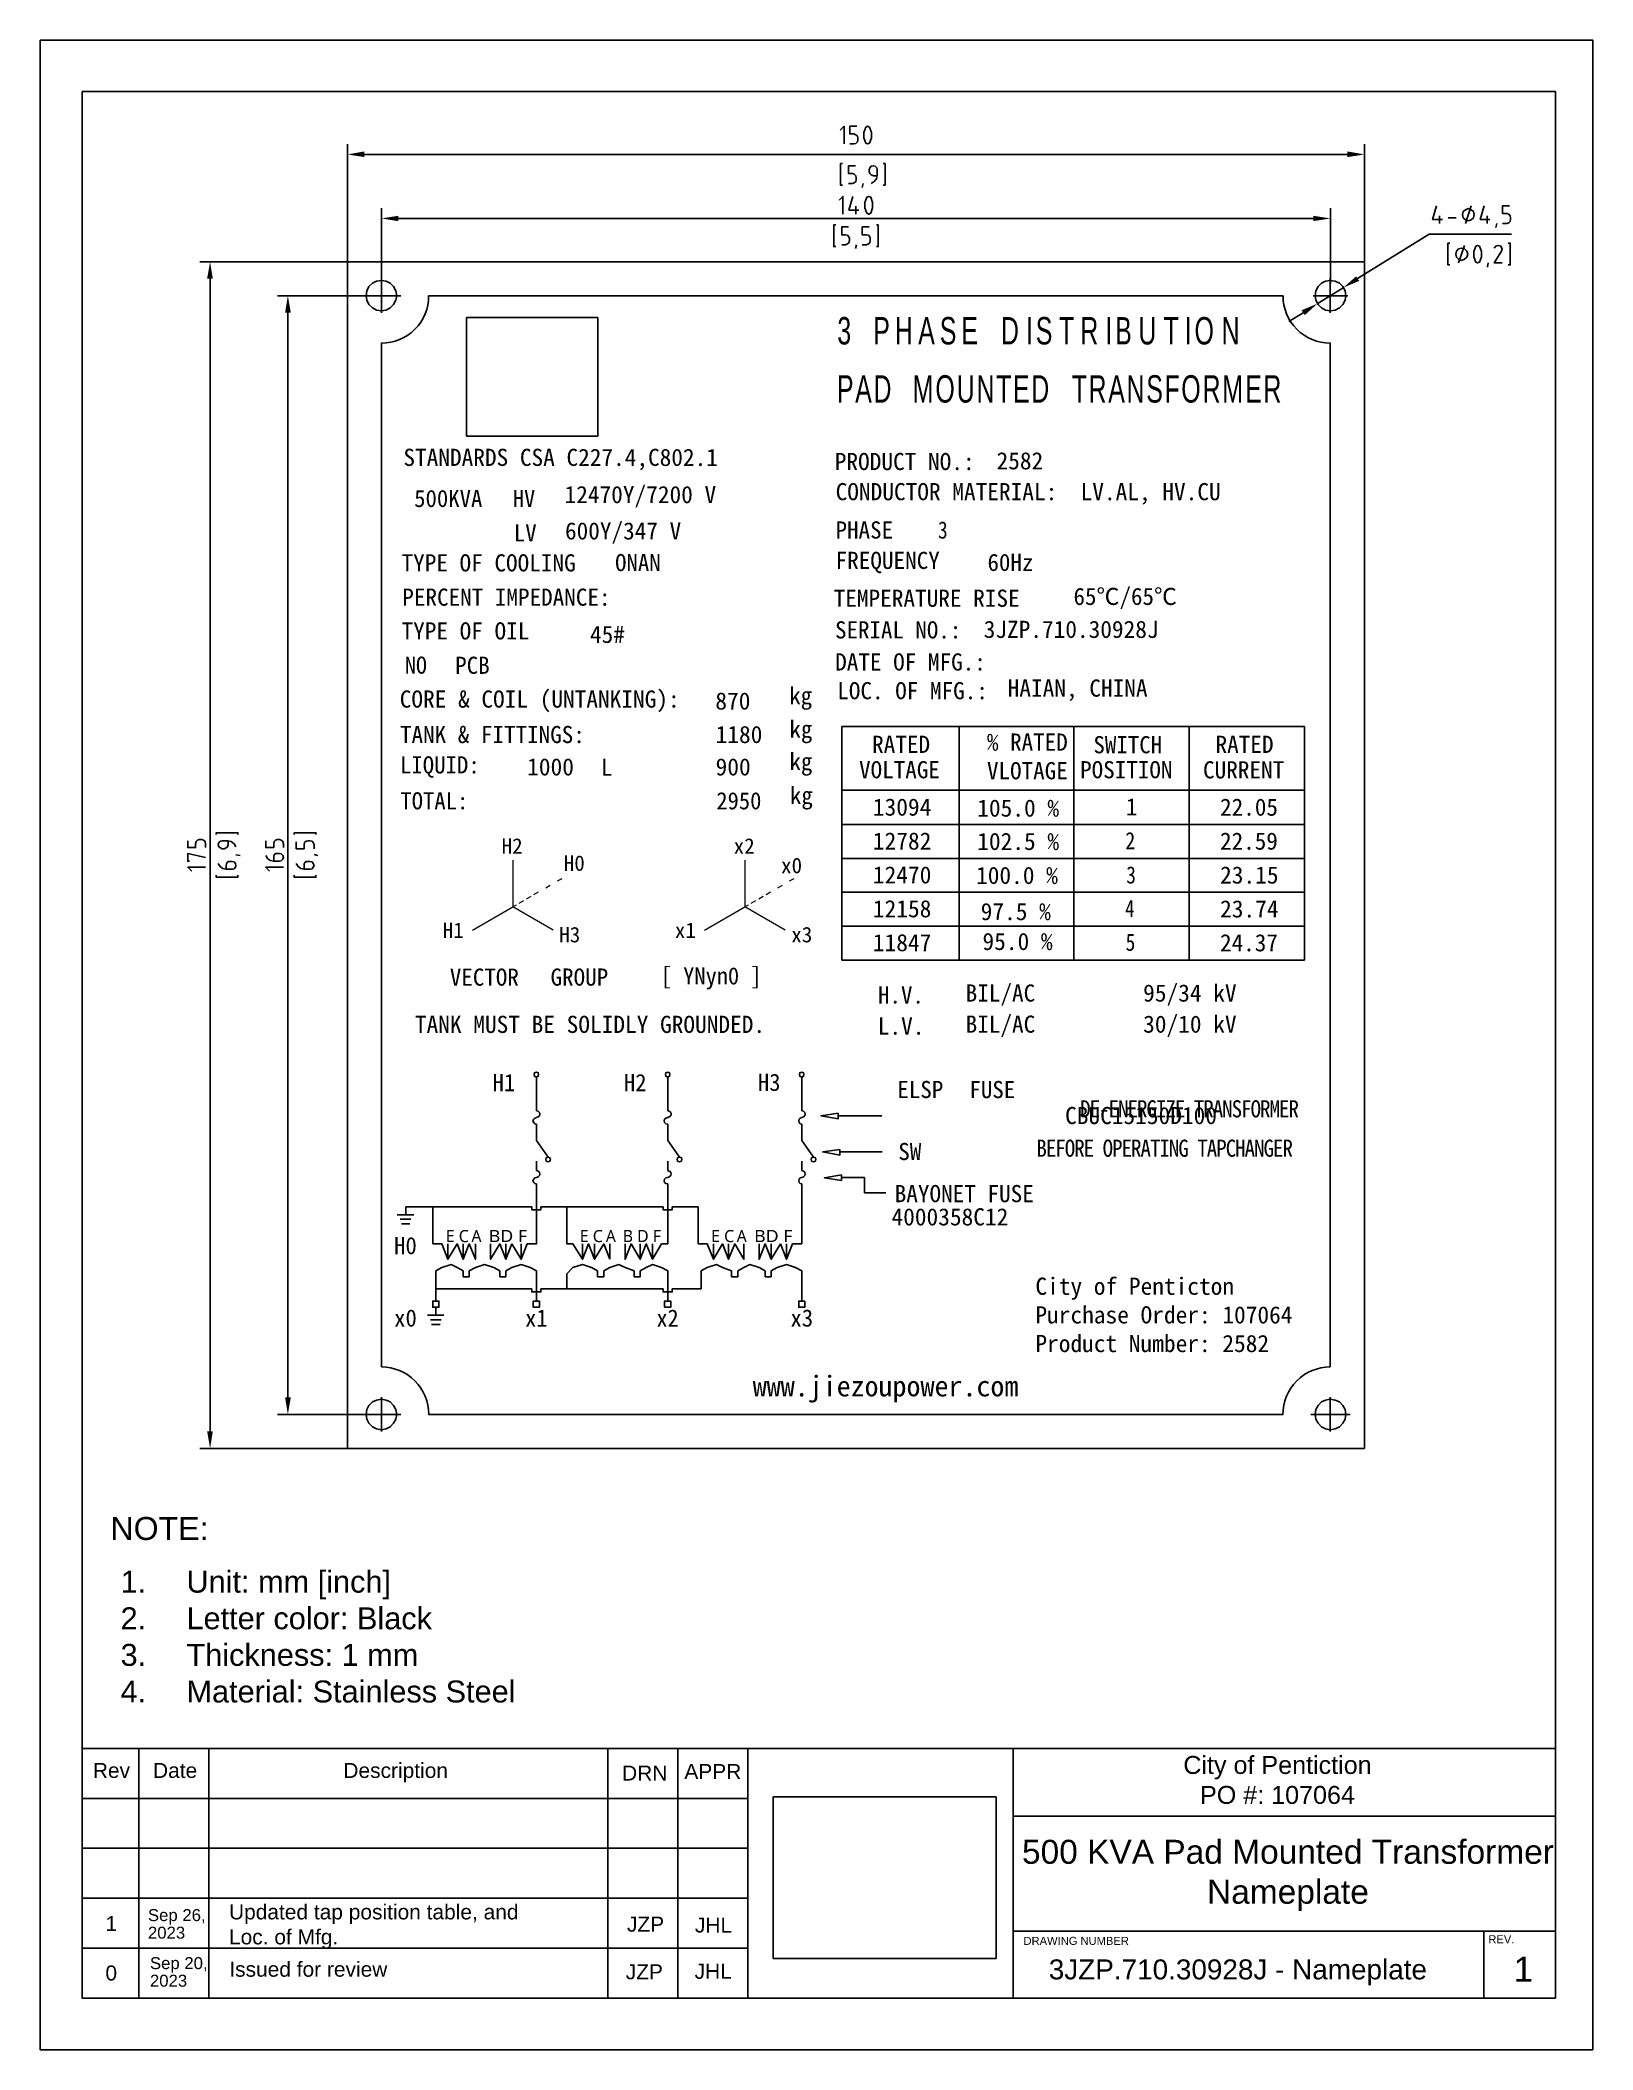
# Model space of a CAD drawing. Header units: inches. Extents: x 58 to 562, y -561 to 199.
# Drawn here: x 406.3 to 561.8, y -560.5 to -359.2 of the extents above; entities that cross this region are included whole.
import ezdxf
from ezdxf.enums import TextEntityAlignment as Align

# ---------------------------------------------------------------- set-up
doc = ezdxf.new("R2010")
doc.units = ezdxf.units.IN
doc.header["$XCLIPFRAME"] = 2
doc.linetypes.add('CONTINUOUS0', pattern=[0])
for name, color, linetype in [('01粗实线', 7, 'Continuous'), ('1粗实线', 7, 'CONTINUOUS0'), ('PDF_Geometry', 7, 'Continuous'), ('PDF_Solid Fills', 7, 'Continuous'), ('PDF_Text', 7, 'Continuous')]:
    doc.layers.add(name, color=color, linetype=linetype)
doc.layers.add('1轮廓实线层', color=7, linetype='Continuous', lineweight=0)
doc.styles.add('PDF FangSong', font='simfang.ttf')
doc.styles.add('PDF Microsoft YaHei', font='Microsoft YaHei.ttf')
doc.styles.get("Standard").update_dxf_attribs({"font": 'arial.ttf'})
picture_1 = doc.add_image_def('image1.png', size_in_pixel=(2945, 2665))
picture_2 = doc.add_image_def('image2.png', size_in_pixel=(984, 984))

msp = doc.modelspace()

# ---------------------------------------------------------------- texts
at = {"attachment_point": 1}
for s, width, gutter_width, heights, insert, char_height in [('NOTE:', 35.2822, 13.23, [0], (413.31, -507.13), 2.3), ('\\pxi-3,l4,t4;1.^IUnit: mm [inch]\\P2.^ILetter color: Black\\P3.^IThickness: 1 mm\\P4.^IMaterial: Stainless Steel', 64.9853, 13.23, [20.34], (412.12, -512.51), 2.2), ('\\pxqc;City of Pentiction\\PPO #: 107064', 56.2656, 12.5, [7.77], (502.09, -531.07), 1.8), ('Rev', 5.4069, 12.5, [0], (411.54, -531.77), 1.5), ('Date', 10.7637, 12.5, [0], (417.57, -531.77), 1.5), ('Description', 19.2245, 12.5, [0], (436.64, -531.77), 1.5), ('DRN', 11.6649, 12.5, [0], (464.56, -532.03), 1.5), ('APPR', 11.765, 12.5, [0], (470.8, -531.87), 1.5), ('\\pxqc;500 KVA Pad Mounted Transformer\\PNameplate', 56.2656, 12.5, [7.77], (503.14, -539.47), 2.4), ('1', 5.4069, 12.5, [0], (412.8, -547.11), 1.5), ('Updated tap position table, and \\PLoc. of Mfg.', 45.2207, 12.5, [5.47], (425.18, -545.94), 1.5), ('JZP', 5.4069, 12.5, [0], (465.05, -547.17), 1.5), ('JHL', 5.4069, 12.5, [0], (471.86, -547.26), 1.5), ('DRAWING NUMBER', 12.7963, 12.5, [2.5], (504.78, -549.19), 0.8), ('REV.', 5.6982, 12.5, [0], (551.35, -549.03), 0.8), ('3JZP.710.30928J - Nameplate', 52.8752, 12.5, [8.16], (507.31, -551.45), 2), ('1', 4.8957, 12.5, [0], (553.89, -551.17), 2.5), ('0', 5.4069, 12.5, [0], (412.8, -552.06), 1.5), ('Issued for review', 22.0965, 12.5, [6.7], (425.21, -551.68), 1.5), ('JZP', 5.4069, 12.5, [0], (464.93, -551.94), 1.5), ('JHL', 5.4069, 12.5, [0], (471.83, -551.89), 1.5)]:
    msp.add_mtext_dynamic_manual_height_columns(s, width=width, gutter_width=gutter_width, heights=heights, dxfattribs=dict(at, insert=insert, char_height=char_height))
at = {"char_height": 1.2, "attachment_point": 1, "line_spacing_factor": 0.88}
for s, insert in [('Sep 26,\\P2023', (417.06, -546.41)), ('Sep 20,\\P2023', (417.26, -551.22))]:
    msp.add_mtext_dynamic_manual_height_columns(s, width=22.0965, gutter_width=12.5, heights=[6.7], dxfattribs=dict(at, insert=insert))

# ---------------------------------------------------------------- blocks, each defined once
blk = doc.blocks.new('A$Caecee18c')
at = {"layer": 'PDF_Solid Fills', "transparency": 33554559}
for points in [[(26.07, 191.35), (26.07, 190.51), (23.6, 190.9)], [(171.12, 191.35), (171.12, 190.51), (173.65, 190.9)], [(31.07, 181.85), (31.07, 181.07), (28.6, 181.46)], [(166.12, 181.85), (166.12, 181.07), (168.65, 181.46)], [(2.87, 172.58), (3.71, 172.58), (3.31, 175.06)], [(172.42, 172.92), (172.87, 172.25), (170.51, 171.24)], [(14.38, 167.58), (15.22, 167.58), (14.78, 170.06)], [(164.38, 167.92), (164.83, 167.19), (166.69, 168.88)], [(14.38, 7.53), (15.22, 7.53), (14.78, 5)], [(2.87, 2.53), (3.71, 2.53), (3.31, 0)]]:
    blk.add_hatch(color=256, dxfattribs=at).paths.add_polyline_path(points)
at = {"layer": '1粗实线', "ltscale": 196.02172}
for p, q in [((90.61, 55.16), (90.61, 55.16)), ((96.48, 39.96), (99.86, 39.96)), ((99.88, 39.96), (99.88, 37.71)), ((99.88, 37.71), (103.01, 37.71))]:
    blk.add_line(p, q, dxfattribs=at)
at = {"layer": '1粗实线', "lineweight": 25}
blk.add_lwpolyline([(96.24, 43.73), (102.47, 43.73)], dxfattribs=at)
at = {"layer": '1轮廓实线层', "color": 1}
for p, q in [((47.96, 86.77), (47.96, 79.9)), ((82.2, 86.77), (82.2, 79.9)), ((42.01, 76.46), (47.96, 79.9)), ((53.92, 76.46), (47.96, 79.9)), ((76.25, 76.46), (82.2, 79.9)), ((88.16, 76.46), (82.2, 79.9))]:
    blk.add_line(p, q, dxfattribs=at)
at = {"layer": '1轮廓实线层'}
for p, q in [((52.84, 82.71, 114.25), (53.5, 83.09, 114.25)), ((54.59, 83.72, 114.25), (55.25, 84.1, 114.25)), ((87.08, 82.71, 114.25), (87.75, 83.09, 114.25)), ((88.83, 83.72, 114.25), (89.49, 84.1, 114.25)), ((47.96, 79.9, 114.25), (48.51, 80.21, 114.25)), ((48.93, 80.46, 114.25), (49.6, 80.84, 114.25)), ((50.01, 81.08, 114.25), (50.68, 81.46, 114.25)), ((51.1, 81.7, 114.25), (51.76, 82.09, 114.25)), ((82.2, 79.9, 114.25), (82.76, 80.21, 114.25)), ((83.17, 80.46, 114.25), (83.84, 80.84, 114.25)), ((84.26, 81.08, 114.25), (84.92, 81.46, 114.25)), ((85.34, 81.7, 114.25), (86, 82.09, 114.25))]:
    blk.add_line(p, q, dxfattribs=at)
at = {"layer": 'PDF_Geometry', "lineweight": 25}
for p, q in [((51.45, 45.42), (53.18, 42.99)), ((70.83, 45.42), (72.56, 42.99)), ((90.61, 45.42), (92.34, 42.99)), ((51.45, 40.98), (51.49, 42.37)), ((70.83, 40.98), (70.87, 42.37)), ((90.61, 40.98), (90.64, 42.37)), ((36.17, 35.66), (32.17, 35.66))]:
    blk.add_line(p, q, dxfattribs=at)
for points in [[(96.85, 192.47), (96.85, 195.06), (96.29, 194.49)], [(97.7, 192.47), (98.31, 192.47), (98.6, 192.53), (98.82, 192.75), (98.88, 193.03), (98.88, 193.31), (98.82, 193.6), (98.6, 193.82), (98.31, 193.93), (97.7, 193.93), (97.7, 195.06), (98.76, 195.06)], [(100.06, 194.94), (99.78, 194.16), (99.78, 193.37), (100.06, 192.58)], [(100.62, 194.94), (100.34, 195.06), (100.06, 194.94)], [(100.62, 192.58), (100.9, 193.37), (100.9, 194.16), (100.62, 194.94)], [(23.6, 175.06), (23.6, 192.42)], [(26.07, 190.9), (171.12, 190.9)], [(100.06, 192.58), (100.34, 192.47), (100.62, 192.58)], [(173.65, 175.06), (173.65, 192.42)], [(96.63, 189.55), (96.35, 189.55), (96.35, 186.35), (96.63, 186.35)], [(97.53, 186.63), (98.09, 186.63), (98.37, 186.69), (98.6, 186.91), (98.65, 187.19), (98.65, 187.47), (98.6, 187.75), (98.37, 187.98), (98.09, 188.09), (97.53, 188.09), (97.53, 189.21), (98.54, 189.21)], [(100.84, 186.63), (101.29, 186.91), (101.63, 187.3), (101.74, 187.87), (101.74, 188.65), (101.69, 188.93), (101.46, 189.16), (101.18, 189.21), (100.84, 189.16), (100.67, 188.93), (100.56, 188.65), (100.56, 188.37), (100.67, 188.09), (100.84, 187.87), (101.18, 187.75), (101.74, 187.75)], [(102.64, 189.55), (102.92, 189.55), (102.92, 186.35), (102.64, 186.35)], [(96.69, 182.08), (96.69, 184.72), (96.12, 184.16)], [(98.15, 184.72), (97.58, 182.7), (99.04, 182.7)], [(99.55, 186.01), (99.66, 186.63)], [(100.22, 184.61), (99.94, 183.82), (99.94, 183.03), (100.22, 182.25)], [(100.79, 184.61), (100.51, 184.72), (100.22, 184.61)], [(100.79, 182.25), (101.07, 183.03), (101.07, 183.82), (100.79, 184.61)], [(28.6, 172.64), (28.6, 182.98)], [(31.07, 181.46), (166.12, 181.46)], [(98.6, 183.26), (98.6, 182.08)], [(100.22, 182.25), (100.51, 182.08), (100.79, 182.25)], [(168.65, 171.85), (168.65, 182.98)], [(184.27, 183.31), (183.71, 181.29), (185.17, 181.29)], [(184.72, 181.85), (184.72, 180.73)], [(186.01, 181.57), (187.19, 181.57)], [(189.83, 182.02), (189.72, 182.47), (189.38, 182.75), (188.93, 182.92), (188.54, 182.75), (188.2, 182.47), (188.09, 182.02), (188.2, 181.57), (188.54, 181.24), (188.93, 181.12), (189.38, 181.24), (189.72, 181.57), (189.83, 182.02)], [(188.54, 180.73), (189.38, 183.31)], [(191.29, 183.31), (190.73, 181.29), (192.13, 181.29)], [(191.74, 181.85), (191.74, 180.73)], [(194.04, 180.73), (194.66, 180.73), (194.94, 180.79), (195.17, 181.01), (195.22, 181.29), (195.22, 181.57), (195.17, 181.85), (194.94, 182.08), (194.66, 182.19), (194.04, 182.19), (194.04, 183.31), (195.06, 183.31)], [(95.62, 180.51), (95.34, 180.51), (95.34, 177.3), (95.62, 177.3)], [(96.52, 177.58), (97.08, 177.58), (97.36, 177.7), (97.58, 177.87), (97.64, 178.2), (97.64, 178.48), (97.58, 178.76), (97.36, 178.99), (97.08, 179.04), (96.52, 179.04), (96.52, 180.22), (97.53, 180.22)], [(99.55, 177.58), (100.17, 177.58), (100.45, 177.7), (100.67, 177.87), (100.73, 178.2), (100.73, 178.48), (100.67, 178.76), (100.45, 178.99), (100.17, 179.04), (99.55, 179.04), (99.55, 180.22), (100.56, 180.22)], [(101.63, 180.51), (101.91, 180.51), (101.91, 177.3), (101.63, 177.3)], [(172.64, 172.58), (183.2, 179.16), (195.34, 179.16)], [(193.03, 180.11), (193.2, 180.73)], [(23.6, 175.06), (1.8, 175.06)], [(23.6, 175.06), (173.65, 175.06), (173.65, 0), (23.6, 0), (23.6, 175.06)], [(98.54, 177.02), (98.71, 177.58)], [(186.24, 177.81), (185.96, 177.81), (185.96, 174.61), (186.24, 174.61)], [(188.88, 176.18), (188.76, 176.63), (188.43, 176.97), (187.98, 177.08), (187.53, 176.97), (187.25, 176.63), (187.13, 176.18), (187.25, 175.73), (187.53, 175.45), (187.98, 175.28), (188.43, 175.45), (188.76, 175.73), (188.88, 176.18)], [(187.53, 174.89), (188.43, 177.47)], [(190.06, 177.36), (189.78, 176.57), (189.78, 175.79), (190.06, 175)], [(190.62, 177.36), (190.34, 177.47), (190.06, 177.36)], [(190.06, 175), (190.34, 174.89), (190.62, 175)], [(190.62, 175), (190.9, 175.79), (190.9, 176.57), (190.62, 177.36)], [(193.37, 177.47), (193.03, 177.36), (192.81, 177.08)], [(193.88, 176.63), (192.81, 174.89), (193.99, 174.89)], [(193.88, 176.63), (193.99, 176.91), (193.88, 177.19), (193.71, 177.42), (193.37, 177.47)], [(194.83, 177.81), (195.17, 177.81), (195.17, 174.61), (194.83, 174.61)], [(3.31, 172.58), (3.31, 2.53)], [(30.84, 170.06), (30.73, 170.79), (30.39, 171.4), (29.89, 171.91), (29.27, 172.19), (28.6, 172.3), (27.87, 172.19), (27.25, 171.91), (26.74, 171.4), (26.46, 170.79), (26.35, 170.06), (26.46, 169.38), (26.74, 168.76), (27.25, 168.26), (27.87, 167.92), (28.6, 167.81), (29.27, 167.92), (29.89, 168.26), (30.39, 168.76), (30.73, 169.38), (30.84, 170.06)], [(28.6, 167.53), (28.6, 172.64)], [(170.9, 170.06), (170.79, 170.79), (170.45, 171.4), (169.94, 171.91), (169.33, 172.19), (168.6, 172.3), (167.92, 172.19), (167.3, 171.91), (166.8, 171.4), (166.46, 170.79), (166.35, 170.06), (166.46, 169.38), (166.8, 168.76), (167.3, 168.26), (167.92, 167.92), (168.6, 167.81), (169.33, 167.92), (169.94, 168.26), (170.45, 168.76), (170.79, 169.38), (170.9, 170.06)], [(168.6, 167.53), (168.6, 172.64)], [(191.8, 174.27), (191.91, 174.89)], [(25.67, 170.06), (13.26, 170.06)], [(25.67, 170.06), (31.46, 170.06)], [(26.01, 170.06), (31.12, 170.06)], [(35.56, 170.06), (161.63, 170.06)], [(166.07, 170.06), (171.18, 170.06)], [(166.69, 168.88), (170.51, 171.24)], [(14.78, 7.53), (14.78, 167.58)], [(164.61, 167.53), (162.47, 166.24)], [(28.6, 12.02), (28.6, 163.09)], [(168.6, 163.09), (168.6, 12.02)], [(96.55, 106.48), (96.55, 72.04)], [(164.79, 72.04), (164.79, 106.48), (96.55, 106.48)], [(113.82, 106.48), (113.82, 72.04)], [(130.75, 106.48), (130.75, 72.04)], [(147.78, 106.48), (147.78, 72.04)], [(96.55, 97.1), (164.71, 97.1)], [(96.53, 92.04), (164.79, 92.04)], [(2.64, 88.65), (2.64, 89.21), (2.58, 89.55), (2.36, 89.72), (2.08, 89.83), (1.74, 89.83), (1.46, 89.72), (1.24, 89.55), (1.18, 89.21), (1.18, 88.65), (0, 88.65), (0, 89.66)], [(4.21, 90.56), (4.21, 90.84), (7.42, 90.84), (7.42, 90.56)], [(7.13, 88.76), (6.85, 89.21), (6.4, 89.55), (5.9, 89.66), (5.11, 89.66), (4.83, 89.61), (4.61, 89.38), (4.49, 89.1), (4.61, 88.76), (4.83, 88.6), (5.11, 88.48), (5.39, 88.48), (5.67, 88.6), (5.9, 88.76), (5.96, 89.1), (5.96, 89.66)], [(14.16, 88.65), (14.16, 89.21), (14.04, 89.55), (13.82, 89.72), (13.54, 89.83), (13.26, 89.83), (12.98, 89.72), (12.75, 89.55), (12.7, 89.21), (12.7, 88.65), (11.52, 88.65), (11.52, 89.66)], [(15.73, 90.56), (15.73, 90.84), (18.93, 90.84), (18.93, 90.56)], [(18.65, 88.48), (18.65, 89.1), (18.54, 89.38), (18.37, 89.61), (18.03, 89.66), (17.75, 89.66), (17.47, 89.61), (17.25, 89.38), (17.19, 89.1), (17.19, 88.48), (16.01, 88.48), (16.01, 89.49)], [(2.64, 87.19), (0, 87.75), (0, 86.63), (0.28, 86.63)], [(4.49, 86.29), (4.78, 85.84), (5.17, 85.56), (5.67, 85.45), (6.57, 85.45), (6.85, 85.51), (7.08, 85.73), (7.13, 86.01), (7.08, 86.29), (6.85, 86.52), (6.57, 86.57), (6.29, 86.57), (6.01, 86.57), (5.84, 86.46), (5.73, 86.24), (5.67, 86.01), (5.67, 85.45)], [(7.75, 87.47), (7.13, 87.58)], [(11.52, 87.47), (11.8, 87.02), (12.19, 86.74), (12.7, 86.63), (13.54, 86.63), (13.82, 86.69), (14.04, 86.91), (14.16, 87.19), (14.04, 87.47), (13.82, 87.7), (13.54, 87.75), (13.26, 87.75), (13.03, 87.75), (12.81, 87.64), (12.7, 87.42), (12.7, 87.19), (12.7, 86.63)], [(16.01, 86.29), (16.29, 85.84), (16.69, 85.56), (17.19, 85.45), (18.03, 85.45), (18.37, 85.51), (18.54, 85.73), (18.65, 86.01), (18.54, 86.29), (18.37, 86.52), (18.03, 86.57), (17.75, 86.57), (17.53, 86.57), (17.3, 86.46), (17.19, 86.24), (17.19, 86.01), (17.19, 85.45)], [(19.21, 87.47), (18.65, 87.64)], [(96.56, 87.04), (164.78, 87.04)], [(2.64, 85.73), (0, 85.73), (0.62, 85.17)], [(4.21, 84.55), (4.21, 84.27), (7.42, 84.27), (7.42, 84.55)], [(14.16, 85.73), (11.52, 85.73), (12.08, 85.17)], [(15.73, 84.55), (15.73, 84.27), (18.93, 84.27), (18.93, 84.55)], [(96.5, 82.04), (164.78, 82.04)], [(96.53, 77.04), (164.79, 77.04)], [(96.55, 72.04), (164.79, 72.04)], [(51.79, 55.18), (51.73, 55.41), (51.45, 55.52), (51.17, 55.41), (51.11, 55.18), (51.17, 54.9), (51.45, 54.79), (51.73, 54.9), (51.79, 55.18)], [(51.79, 55.18), (51.73, 55.41), (51.45, 55.52), (51.17, 55.41), (51.11, 55.18), (51.17, 54.9), (51.45, 54.79), (51.73, 54.9), (51.79, 55.18)], [(51.45, 51.37), (51.45, 54.79)], [(71.17, 55.18), (71.11, 55.41), (70.83, 55.52), (70.55, 55.41), (70.49, 55.18), (70.55, 54.9), (70.83, 54.79), (71.11, 54.9), (71.17, 55.18)], [(70.83, 51.37), (70.83, 54.79)], [(90.94, 55.18), (90.89, 55.41), (90.61, 55.52), (90.32, 55.41), (90.27, 55.18), (90.32, 54.9), (90.61, 54.79), (90.89, 54.9), (90.94, 55.18)], [(90.61, 49.8), (90.61, 54.79)], [(51.45, 51.37), (51.45, 50.75), (51.45, 49.8)], [(51.45, 50.75), (51.45, 49.8)], [(70.83, 51.37), (70.83, 50.64)], [(70.83, 50.87), (70.83, 49.8)], [(70.83, 50.75), (70.83, 49.8)], [(51.45, 48.84), (51.22, 48.73), (51.06, 48.56), (50.94, 48.34), (51.06, 48.06), (51.22, 47.89), (51.45, 47.83)], [(51.45, 48.84), (51.73, 48.9), (51.9, 49.07), (51.95, 49.29), (51.9, 49.57), (51.73, 49.74), (51.45, 49.8)], [(51.45, 47.83), (51.45, 45.42)], [(51.45, 47.83), (51.45, 45.42)], [(51.45, 47.83), (51.45, 45.42)], [(70.83, 48.84), (70.55, 48.73), (70.38, 48.56), (70.32, 48.34), (70.38, 48.06), (70.55, 47.89), (70.83, 47.83)], [(70.83, 48.84), (71.06, 48.9), (71.28, 49.07), (71.34, 49.29), (71.28, 49.57), (71.06, 49.74), (70.83, 49.8)], [(70.83, 47.83), (70.83, 45.42)], [(70.83, 47.83), (70.83, 45.42)], [(70.83, 47.83), (70.83, 45.42)], [(90.61, 48.84), (90.38, 48.73), (90.21, 48.56), (90.16, 48.34), (90.21, 48.06), (90.38, 47.89), (90.61, 47.83)], [(90.61, 48.84), (90.89, 48.9), (91.06, 49.07), (91.11, 49.29), (91.06, 49.57), (90.89, 49.74), (90.61, 49.8)], [(90.61, 45.42), (90.61, 47.83)], [(90.61, 47.83), (90.61, 45.42)], [(95.99, 49.48), (93.46, 49.08), (95.99, 48.63), (95.99, 49.48)], [(95.99, 49.08), (102.43, 49.08)], [(53.52, 42.66), (53.46, 42.88), (53.18, 42.99), (52.9, 42.88), (52.85, 42.66), (52.9, 42.38), (53.18, 42.26), (53.46, 42.38), (53.52, 42.66)], [(53.52, 42.66), (53.46, 42.88), (53.18, 42.99), (52.9, 42.88), (52.85, 42.66), (52.9, 42.38), (53.18, 42.26), (53.46, 42.38), (53.52, 42.66)], [(72.9, 42.66), (72.85, 42.88), (72.56, 42.99), (72.28, 42.88), (72.23, 42.66), (72.28, 42.38), (72.56, 42.26), (72.85, 42.38), (72.9, 42.66)], [(72.9, 42.66), (72.85, 42.88), (72.56, 42.99), (72.28, 42.88), (72.23, 42.66), (72.28, 42.38), (72.56, 42.26), (72.85, 42.38), (72.9, 42.66)], [(92.68, 42.66), (92.62, 42.88), (92.34, 42.99), (92.06, 42.88), (92, 42.66), (92.06, 42.38), (92.34, 42.26), (92.62, 42.38), (92.68, 42.66)], [(92.68, 42.66), (92.62, 42.88), (92.34, 42.99), (92.06, 42.88), (92, 42.66), (92.06, 42.38), (92.34, 42.26), (92.62, 42.38), (92.68, 42.66)], [(96.24, 44.12), (93.71, 43.73), (96.24, 43.28), (96.24, 44.12)], [(51.45, 39.97), (51.22, 39.91), (51.06, 39.74), (50.94, 39.52), (51.06, 39.24), (51.22, 39.07), (51.45, 39.01)], [(51.45, 39.97), (51.73, 40.08), (51.9, 40.25), (51.95, 40.47), (51.9, 40.75), (51.73, 40.92), (51.45, 40.98)], [(51.45, 30.16), (51.45, 39.01)], [(70.83, 39.97), (70.55, 39.91), (70.38, 39.74), (70.32, 39.52), (70.38, 39.24), (70.55, 39.07), (70.83, 39.01)], [(70.83, 39.97), (71.06, 40.08), (71.28, 40.25), (71.34, 40.47), (71.28, 40.75), (71.06, 40.92), (70.83, 40.98)], [(70.83, 39.97), (70.89, 39.97)], [(70.83, 30.16), (70.83, 39.01)], [(90.61, 39.97), (90.38, 39.91), (90.21, 39.74), (90.16, 39.52), (90.21, 39.24), (90.38, 39.07), (90.61, 39.01)], [(90.61, 39.97), (90.89, 40.08), (91.06, 40.25), (91.11, 40.47), (91.06, 40.75), (90.89, 40.92), (90.61, 40.98)], [(90.61, 39.97), (90.66, 39.97)], [(90.61, 30.16), (90.61, 39.01)], [(96.48, 40.38), (93.95, 39.93), (96.48, 39.54), (96.48, 40.38)], [(32.17, 35.66), (32.17, 34.48)], [(50.77, 35.66), (36.17, 35.66)], [(36.17, 35.66), (36.17, 30.16)], [(50.77, 35.66), (50.77, 35.21), (52.12, 35.21), (52.12, 35.66)], [(52.12, 35.66), (70.16, 35.66)], [(55.94, 30.16), (55.94, 35.66)], [(70.16, 35.66), (70.16, 35.21), (71.5, 35.21), (71.5, 35.66)], [(71.5, 35.66), (75.32, 35.66)], [(75.32, 30.16), (75.32, 35.66)], [(33.35, 34.48), (30.93, 34.48)], [(32.95, 33.81), (31.38, 33.81)], [(32.79, 33.13), (31.55, 33.13)], [(51.45, 30.16), (51.45, 34.2), (51.45, 30.16), (50.1, 30.16), (49.2, 27.91), (49.2, 30.16)], [(40.66, 27.91), (39.76, 30.16), (38.41, 27.91), (37.52, 30.16), (36.17, 30.16)], [(38.41, 27.91), (38.41, 30.16)], [(42.46, 30.16), (42.46, 27.91), (41.56, 30.16), (40.66, 27.91), (40.66, 30.16)], [(44.71, 30.16), (44.71, 27.91), (46.06, 30.16), (46.95, 27.91), (46.95, 30.16)], [(47.85, 30.16), (46.95, 27.91)], [(49.2, 27.91), (47.85, 30.16)], [(58.25, 27.91), (56.84, 30.16), (55.94, 30.16)], [(62.29, 27.91), (61.39, 30.16), (60.04, 27.91), (59.15, 30.16), (58.25, 27.91), (58.25, 30.16)], [(60.04, 27.91), (60.04, 30.16)], [(62.29, 27.91), (62.29, 30.16)], [(70.83, 30.16), (69.93, 30.16), (68.58, 27.91), (67.68, 30.16), (66.79, 27.91), (65.44, 30.16), (64.54, 27.91), (64.54, 30.16)], [(66.79, 27.91), (66.79, 30.16)], [(68.58, 27.91), (68.58, 30.16)], [(77.57, 30.16), (77.57, 27.91), (76.67, 30.16), (75.32, 30.16)], [(82.07, 30.16), (82.07, 27.91), (80.72, 30.16), (79.82, 27.91), (78.92, 30.16), (77.57, 27.91)], [(79.82, 27.91), (79.82, 30.16)], [(84.31, 30.16), (84.31, 27.91), (85.21, 30.16), (86.11, 27.91), (86.11, 30.16)], [(87.46, 30.16), (86.11, 27.91)], [(88.36, 30.16), (88.36, 27.91), (87.46, 30.16)], [(88.36, 27.91), (89.26, 30.16), (90.61, 30.16)], [(40.66, 26.22), (39.76, 26.67), (38.86, 27.12), (37.52, 26.67), (36.62, 26.22)], [(46.06, 26.22), (45.16, 26.67), (43.81, 27.12), (42.46, 26.67), (41.56, 26.22)], [(51.45, 26.22), (50.55, 26.67), (49.2, 27.12), (47.85, 26.67), (46.95, 26.22)], [(60.49, 26.22), (59.59, 26.67), (58.25, 27.12), (56.84, 26.67), (55.94, 25.77)], [(65.89, 26.22), (64.54, 26.67), (63.64, 27.12), (62.29, 26.67), (61.39, 26.22)], [(70.83, 26.22), (69.93, 26.67), (68.58, 27.12), (67.68, 26.67), (66.79, 26.22)], [(80.27, 26.22), (78.92, 26.67), (78.02, 27.12), (76.67, 26.67), (75.77, 26.22)], [(85.21, 26.22), (84.31, 26.67), (82.97, 27.12), (82.07, 26.67), (81.17, 26.22)], [(90.61, 26.22), (89.71, 26.67), (88.36, 27.12), (87.01, 26.67), (86.11, 26.22)], [(36.62, 26.22), (36.62, 21.73)], [(40.66, 25.32), (40.66, 26.22)], [(41.56, 26.22), (41.56, 25.32), (40.66, 25.32)], [(46.06, 25.32), (46.06, 26.22)], [(46.95, 26.22), (46.95, 25.32), (46.06, 25.32)], [(51.45, 21.73), (51.45, 26.22)], [(55.94, 23.53), (55.94, 25.77)], [(60.49, 25.32), (60.49, 26.22)], [(61.39, 25.32), (60.49, 25.32)], [(61.39, 26.22), (61.39, 25.32)], [(65.89, 25.32), (65.89, 26.22)], [(66.79, 26.22), (66.79, 25.32), (65.89, 25.32)], [(70.83, 21.73), (70.83, 26.22)], [(70.83, 26.22), (70.89, 26.22)], [(75.77, 23.53), (75.77, 26.22)], [(80.27, 25.32), (80.27, 26.22)], [(81.17, 26.22), (81.17, 25.32), (80.27, 25.32)], [(85.21, 25.32), (85.21, 26.22)], [(86.11, 25.32), (85.21, 25.32)], [(86.11, 26.22), (86.11, 25.32)], [(90.61, 21.73), (90.61, 26.22)], [(90.61, 26.22), (90.66, 26.22)], [(37.07, 21.28), (37.07, 21.73), (36.62, 21.73), (36.17, 21.73), (36.17, 21.28), (36.17, 20.83), (36.62, 20.83), (37.07, 20.83), (37.07, 21.28)], [(50.77, 23.53), (36.62, 23.53)], [(36.62, 20.83), (36.62, 19.65)], [(50.77, 23.53), (50.77, 23.08), (52.12, 23.08), (52.12, 23.53)], [(51.9, 21.28), (51.9, 21.73), (51.45, 21.73), (51, 21.73), (51, 21.28), (51, 20.83), (51.45, 20.83), (51.9, 20.83), (51.9, 21.28)], [(70.16, 23.53), (52.12, 23.53)], [(70.16, 23.53), (70.16, 23.08), (71.5, 23.08), (71.5, 23.53)], [(71.28, 21.28), (71.28, 21.73), (70.83, 21.73), (70.38, 21.73), (70.38, 21.28), (70.38, 20.83), (70.83, 20.83), (71.28, 20.83), (71.28, 21.28)], [(75.77, 23.53), (71.5, 23.53)], [(91.06, 21.28), (91.06, 21.73), (90.61, 21.73), (90.16, 21.73), (90.16, 21.28), (90.16, 20.83), (90.61, 20.83), (91.06, 20.83), (91.06, 21.28)], [(37.8, 19.65), (35.38, 19.65)], [(37.4, 18.98), (35.83, 18.98)], [(37.24, 18.3), (36, 18.3)], [(30.84, 5), (30.73, 5.73), (30.39, 6.35), (29.89, 6.85), (29.27, 7.13), (28.6, 7.25), (27.87, 7.13), (27.25, 6.85), (26.74, 6.35), (26.46, 5.73), (26.35, 5), (26.46, 4.33), (26.74, 3.71), (27.25, 3.2), (27.87, 2.87), (28.6, 2.75), (29.27, 2.87), (29.89, 3.2), (30.39, 3.71), (30.73, 4.33), (30.84, 5)], [(28.6, 2.47), (28.6, 7.58)], [(170.9, 5), (170.79, 5.73), (170.45, 6.35), (169.94, 6.85), (169.33, 7.13), (168.6, 7.25), (167.92, 7.13), (167.3, 6.85), (166.8, 6.35), (166.46, 5.73), (166.35, 5), (166.46, 4.33), (166.8, 3.71), (167.3, 3.2), (167.92, 2.87), (168.6, 2.75), (169.33, 2.87), (169.94, 3.2), (170.45, 3.71), (170.79, 4.33), (170.9, 5)], [(168.6, 2.47), (168.6, 7.58)], [(25.67, 5), (13.26, 5)], [(25.67, 5), (31.46, 5)], [(26.01, 5), (31.12, 5)], [(161.63, 5), (35.56, 5)], [(165.73, 5), (171.52, 5)], [(166.07, 5), (171.18, 5)], [(23.6, 0), (1.8, 0)]]:
    blk.add_lwpolyline(points, dxfattribs=at)
for centre, radius, start, end in [((28.63, 170), 6.93, 269.7188, 0.4505), ((168.59, 170.02), 6.95, 179.736, 270.0267), ((28.61, 5.05), 6.96, 359.5905, 90.1174), ((168.61, 5.03), 6.99, 90.1454, 180.212)]:
    blk.add_arc(centre, radius, start, end, dxfattribs=at)
at = {"layer": 'PDF_Text', "color": 1, "style": 'PDF FangSong'}
for s, p in [('H2', (47.88, 88.87)), ('x2', (82.12, 88.87)), ('H0', (57.05, 86.33)), ('x0', (89.11, 85.98)), ('H1', (39.19, 76.44)), ('x1', (73.44, 76.44)), ('H3', (56.38, 75.78)), ('x3', (90.62, 75.78))]:
    blk.add_text(s, height=2.281, dxfattribs=at).set_placement(p, align=Align.MIDDLE)
at = {"layer": 'PDF_Text', "attachment_point": 7}
for s, insert, char_height, style in [('{\\T1.3;\\W0.65;\\fArial|b0|i0|c0|p34;3  PHASE  \\T1.4;DISTRIBUTION}', (95.86, 162.81), 4.0449, 'PDF FangSong'), ('{\\T1.1;\\W0.65;\\fArial|b0|i0|c0|p34;PAD\\T1.4;  \\T1.1;MOUNTED\\T1.5;  \\T1.1;TRANSFORMER}', (95.81, 154.23), 4.0449, 'PDF FangSong'), ('{\\W0.996897;STANDARDS CSA C227.4,C802.1 }', (31.83, 144.29), 2.5347, 'PDF FangSong'), ('{\\W0.99786;PRODUCT NO.:}', (95.48, 144.29), 2.5347, 'PDF FangSong'), ('{\\fFangSong|b0|i0|c134|p49;\\W0.99786;2582}', (119.36, 144.4), 2.5347, 'PDF FangSong'), ('{\\W0.998476;CONDUCTOR MATERIAL:  LV.AL, HV.CU}', (95.61, 139.23), 2.5347, 'PDF FangSong'), ('\\W0.950748;HV', (48, 138.87), 2.5347, 'PDF FangSong'), ('\\W0.985228;PHASE', (95.6, 134.19), 2.5347, 'PDF FangSong'), ('\\W0.824342;3', (110.72, 134.19), 2.5347, 'PDF FangSong'), ('\\W0.979087;LV', (48.12, 133.81), 2.5347, 'PDF FangSong'), ('\\W0.993250;TYPE OF COOLING', (31.56, 129.34), 2.5347, 'PDF FangSong'), ('\\W0.990925;FREQUENCY', (95.61, 129.11), 2.5347, 'PDF FangSong'), ('\\W0.980805;60Hz', (118.02, 129.41), 2.5347, 'PDF FangSong'), ('\\W0.990022;PERCENT IMPEDANCE:', (31.67, 124.28), 2.5347, 'PDF FangSong'), ('\\W0.995104;TEMPERATURE RISE', (95.32, 124.12), 2.5347, 'PDF FangSong'), ('\\W0.984330;65℃/65℃', (130.71, 123.82), 2.5347, 'PDF FangSong'), ('\\W0.994479;TYPE OF OIL', (31.56, 119.3), 2.5347, 'PDF FangSong'), ('\\W0.981992;SERIAL NO.:', (95.53, 119.45), 2.5347, 'PDF FangSong'), ('{\\fFangSong|b0|i0|c134|p49;\\W0.99786;3\\fFangSong|b0|i0|c0|p49;JZP.710.30928J}', (117.46, 119.53), 2.5347, 'PDF FangSong'), ('\\W0.943330;NO', (32.06, 114.25), 2.5347, 'PDF FangSong'), ('\\W0.986198;PCB', (39.47, 114.23), 2.5347, 'PDF FangSong'), ('{\\W0.991737;DATE OF MFG.:}', (95.55, 114.72), 2.5347, 'PDF FangSong'), ('{\\W0.99174;LOC. OF MFG.:}', (95.85, 110.48), 2.5347, 'PDF FangSong'), ('{\\W0.99786;HAIAN, CHINA}', (121, 110.25), 2.5347, 'PDF FangSong'), ('{\\W0.998184;CORE & COIL (UNTANKING):}', (31.29, 108.61), 2.5347, 'PDF FangSong'), ('{\\W0.985571;kg}', (88.75, 108.96), 2.5347, 'PDF FangSong'), ('{\\W0.985572;kg}', (88.79, 104.02), 2.5347, 'PDF FangSong'), ('\\W0.988717;TANK & FITTINGS:', (31.33, 104.01), 2.5347, 'PDF FangSong'), ('\\W0.993144;RATED', (100.99, 102.61), 2.5347, 'PDF FangSong'), ('\\pxi-3,l4,t4;{\\W0.98783;% RATED \\PVLOTAGE}', (115.41, 98.67), 2.5347, 'PDF FangSong'), ('\\W0.980891;SWITCH', (133.65, 102.51), 2.5347, 'PDF FangSong'), ('\\W0.993144;RATED', (151.67, 102.61), 2.5347, 'PDF FangSong'), ('\\W0.976012;LIQUID:', (31.32, 98.94), 2.5347, 'PDF FangSong'), ('{\\W0.985081;L}', (61, 99.24), 2.5347, 'PDF FangSong'), ('{\\W0.985572;kg}', (88.79, 99.24), 2.5347, 'PDF FangSong'), ('\\W0.988174;VOLTAGE', (99.07, 98.82), 2.5347, 'PDF FangSong'), ('\\W0.987833;POSITION', (131.69, 98.82), 2.5347, 'PDF FangSong'), ('\\W0.993883;CURRENT', (149.82, 98.8), 2.5347, 'PDF FangSong'), ('\\W0.968789;TOTAL:', (31.39, 94.23), 2.5347, 'PDF FangSong'), ('{\\W0.985572;kg}', (88.85, 94.24), 2.5347, 'PDF FangSong'), ('{\\W1.000985;13094}', (101.11, 93.31), 2.5347, 'PDF FangSong'), ('{\\W1.00099;105.0 %}', (116.51, 93.16), 2.5347, 'PDF FangSong'), ('\\W0.985653;1', (138.44, 93.38), 2.5347, 'PDF FangSong'), ('{\\W1.000985;12782}', (101.11, 88.3), 2.5347, 'PDF FangSong'), ('{\\W1.00099;102.5 %}', (116.51, 88.24), 2.5347, 'PDF FangSong'), ('\\W0.858812;2', (138.35, 88.39), 2.5347, 'PDF FangSong'), ('{\\W1.000985;12470}', (101.11, 83.3), 2.5347, 'PDF FangSong'), ('{\\W1.00099;100.0 %}', (116.33, 83.23), 2.5347, 'PDF FangSong'), ('\\W0.824342;3', (138.5, 83.3), 2.5347, 'PDF FangSong'), ('{\\W1.000985;12158}', (101.11, 78.31), 2.5347, 'PDF FangSong'), ('{\\W1.00099;97.5 %}', (117.02, 77.89), 2.5347, 'PDF FangSong'), ('\\W0.781747;4', (138.34, 78.39), 2.5347, 'PDF FangSong'), ('{\\W1.000985;11847}', (101.11, 73.31), 2.5347, 'PDF FangSong'), ('{\\W1.00099;95.0 %}', (117.28, 73.48), 2.5347, 'PDF FangSong'), ('\\W0.834647;5', (138.4, 73.37), 2.5347, 'PDF FangSong'), ('\\W0.985008;VECTOR', (38.68, 68.22), 2.5347, 'PDF FangSong'), ('\\W0.988330;GROUP', (53.54, 68.23), 2.5347, 'PDF FangSong'), ('{\\W0.99165;BIL/AC}', (114.8, 65.3), 2.5347, 'PDF FangSong'), ('\\W0.982224;H.V.', (101.87, 65.59), 2.5347, 'PDF FangSong'), ('\\W0.998940;TANK MUST BE SOLIDLY GROUNDED.', (33.53, 61.25), 2.5347, 'PDF FangSong'), ('\\W0.998704;L.V.', (101.83, 61), 2.5347, 'PDF FangSong'), ('{\\W0.99165;BIL/AC}', (114.8, 60.71), 2.5347, 'PDF FangSong'), ('{\\W0.969143;H1}', (44.99, 52.7), 2.5347, 'PDF FangSong'), ('{\\W0.969143;H2}', (64.37, 52.7), 2.5347, 'PDF FangSong'), ('{\\W0.969143;H3}', (84.14, 52.7), 2.5347, 'PDF FangSong'), ('\\W0.985420;ELSP', (104.71, 51.64), 2.5347, 'PDF FangSong'), ('\\W0.979530;FUSE', (115.36, 51.63), 2.5347, 'PDF FangSong'), ('{\\T0.9;\\W0.9;DE-ENERGIZE TRANSFORMER}', (131.7, 48.79), 2.5347, 'PDF FangSong'), ('{\\W0.98542;SW}', (104.86, 42.49), 2.5347, 'PDF FangSong'), ('{\\T0.9;\\W0.9;BEFORE OPERATING TAPCHANGER}', (125.23, 42.98), 2.5347, 'PDF FangSong'), ('\\W0.992310;BAYONET FUSE', (104.33, 36.28), 2.5347, 'PDF FangSong'), ('{\\W0.969143;H0}', (30.47, 28.61), 2.5347, 'PDF FangSong'), ('\\W1.010291;E C', (38.08, 30.41), 1.7846, 'PDF Microsoft YaHei'), ('\\W1.000040;A', (41.87, 30.44), 1.7846, 'PDF Microsoft YaHei'), ('\\W1.127420;BD F', (44.43, 30.44), 1.7846, 'PDF Microsoft YaHei'), ('\\W1.010291;E C', (57.86, 30.41), 1.7846, 'PDF Microsoft YaHei'), ('\\W1.000040;A', (61.7, 30.44), 1.7846, 'PDF Microsoft YaHei'), ('\\W0.999324;B D F', (64.21, 30.44), 1.7846, 'PDF Microsoft YaHei'), ('\\W1.010291;E C', (77.24, 30.41), 1.7846, 'PDF Microsoft YaHei'), ('\\W1.000040;A', (81.01, 30.44), 1.7846, 'PDF Microsoft YaHei'), ('\\W1.127420;BD F', (83.59, 30.44), 1.7846, 'PDF Microsoft YaHei'), ('City of Penticton\\PPurchase Order: 107064\\PProduct Number: 2582', (125.09, 14.16), 2.5347, 'PDF FangSong'), ('\\W0.969143;x0', (30.47, 17.93), 2.5347, 'PDF FangSong'), ('\\W0.958968;x1', (49.8, 17.96), 2.5347, 'PDF FangSong'), ('\\W0.947822;x2', (69.18, 17.96), 2.5347, 'PDF FangSong'), ('\\W0.969462;x3', (88.95, 17.93), 2.5347, 'PDF FangSong'), ('{\\W0.997175;www.jiezoupower.com}', (83.38, 6.75), 3.0416, 'PDF FangSong')]:
    blk.add_mtext(s, dxfattribs=dict(at, insert=insert, char_height=char_height, style=style))
at = {"layer": 'PDF_Text', "color": 1, "char_height": 2.5347, "attachment_point": 7, "style": 'PDF FangSong'}
for s, insert in [('{\\W0.972809;500KVA}', (33.42, 138.84)), ('{\\W0.998341;12470Y/7200 V}', (55.61, 138.84)), ('{\\W0.994436;600Y/347 V}', (55.68, 133.48)), ('{\\W0.975892;ONAN}', (63.07, 129.38)), ('{\\W0.995552;45#}', (59.37, 118.79)), ('{\\W1.001365;870}', (77.86, 108.96)), ('{\\W1.001365;1180}', (77.9, 104.02)), ('{\\W1.002032;1000}', (50.09, 99.24)), ('{\\W1.001365;900}', (77.9, 99.24)), ('{\\W0.964121;2950}', (78.01, 94.24)), ('{\\W0.991188;22.05}', (152.34, 93.3)), ('{\\W0.989441;22.59}', (152.34, 88.29)), ('{\\W1.001268;23.15}', (152.34, 83.29)), ('{\\W1.000985;23.74}', (152.34, 78.29)), ('{\\W0.989664;24.37}', (152.34, 73.29)), ('\\pxi-3,l4,t4;{\\W0.957674;[ YNyn0 ]}', (67.28, 67.71)), ('{\\W0.999637;95/34 kV}', (140.99, 65.3)), ('{\\W0.999633;30/10 kV}', (140.99, 60.71)), ('\\pxqr;{\\W0.8;\\Fgbenor.shx,gbcbig.shx|c134;\\C3; \\W1;\\fFangSong|b0|i0|c134|p49;\\C1;CBUC15150D100}', (128.37, 47.8)), ('{\\W0.75;\\fFangSong|b0|i0|c134|p49; \\W1;4000358C12}', (102.56, 32.85))]:
    blk.add_mtext(s, dxfattribs=dict(at, insert=insert))
at = {"layer": '01粗实线', "lineweight": -3, "ltscale": 20}
image = blk.add_image(picture_1, insert=(41.14, 149.34), size_in_units=(19.36, 17.52), rotation=0, dxfattribs=at)
image.dxf.flags = 7

# ---------------------------------------------------------------- linework, layer by layer
for p, q in [((410.47, -530.32), (558.06, -530.32)), ((416.15, -530.32), (416.15, -555.32)), ((423.15, -530.32), (423.15, -555.32)), ((463.15, -530.32), (463.15, -555.32)), ((470.15, -530.32), (470.15, -555.32)), ((477.15, -530.32), (477.15, -555.32)), ((503.75, -530.32), (503.75, -555.32)), ((410.47, -535.32), (477.15, -535.32)), ((503.75, -537.09), (558.06, -537.09)), ((410.47, -540.32), (477.15, -540.32)), ((410.47, -545.32), (477.15, -545.32)), ((503.75, -548.62), (558.06, -548.62)), ((550.9, -548.62), (550.9, -555.32)), ((410.47, -550.32), (477.15, -550.32))]:
    msp.add_line(p, q)
for points in [[(406.26, -359.2), (406.26, -560.5), (561.81, -560.5), (561.81, -359.2)], [(410.47, -364.33), (410.47, -555.32), (558.06, -555.32), (558.06, -364.33)]]:
    msp.add_lwpolyline(points, close=True)

# ---------------------------------------------------------------- block references
at = {"xscale": 0.6789470759215296, "yscale": 0.6789470759215296, "zscale": 0.6789470759215296}
msp.add_blockref('A$Caecee18c', (421.04, -500.26), dxfattribs=at)

msp.set_redraw_order([(e.dxf.handle, doc.entitydb.next_handle()) for e in msp.query("TEXT MTEXT ATTDEF DIMENSION ARC_DIMENSION")])  # texts and dimensions are drawn at this point

# ---------------------------------------------------------------- pictures from other files: only their frames are drawn
image = msp.add_image(picture_2, insert=(477.06, -557.4), size_in_units=(27.29, 27.29))
image.set_boundary_path([(94.54, 181.7), (899.6, 765.6)])
image.dxf.flags = 15

doc.saveas('drawing.dxf')
